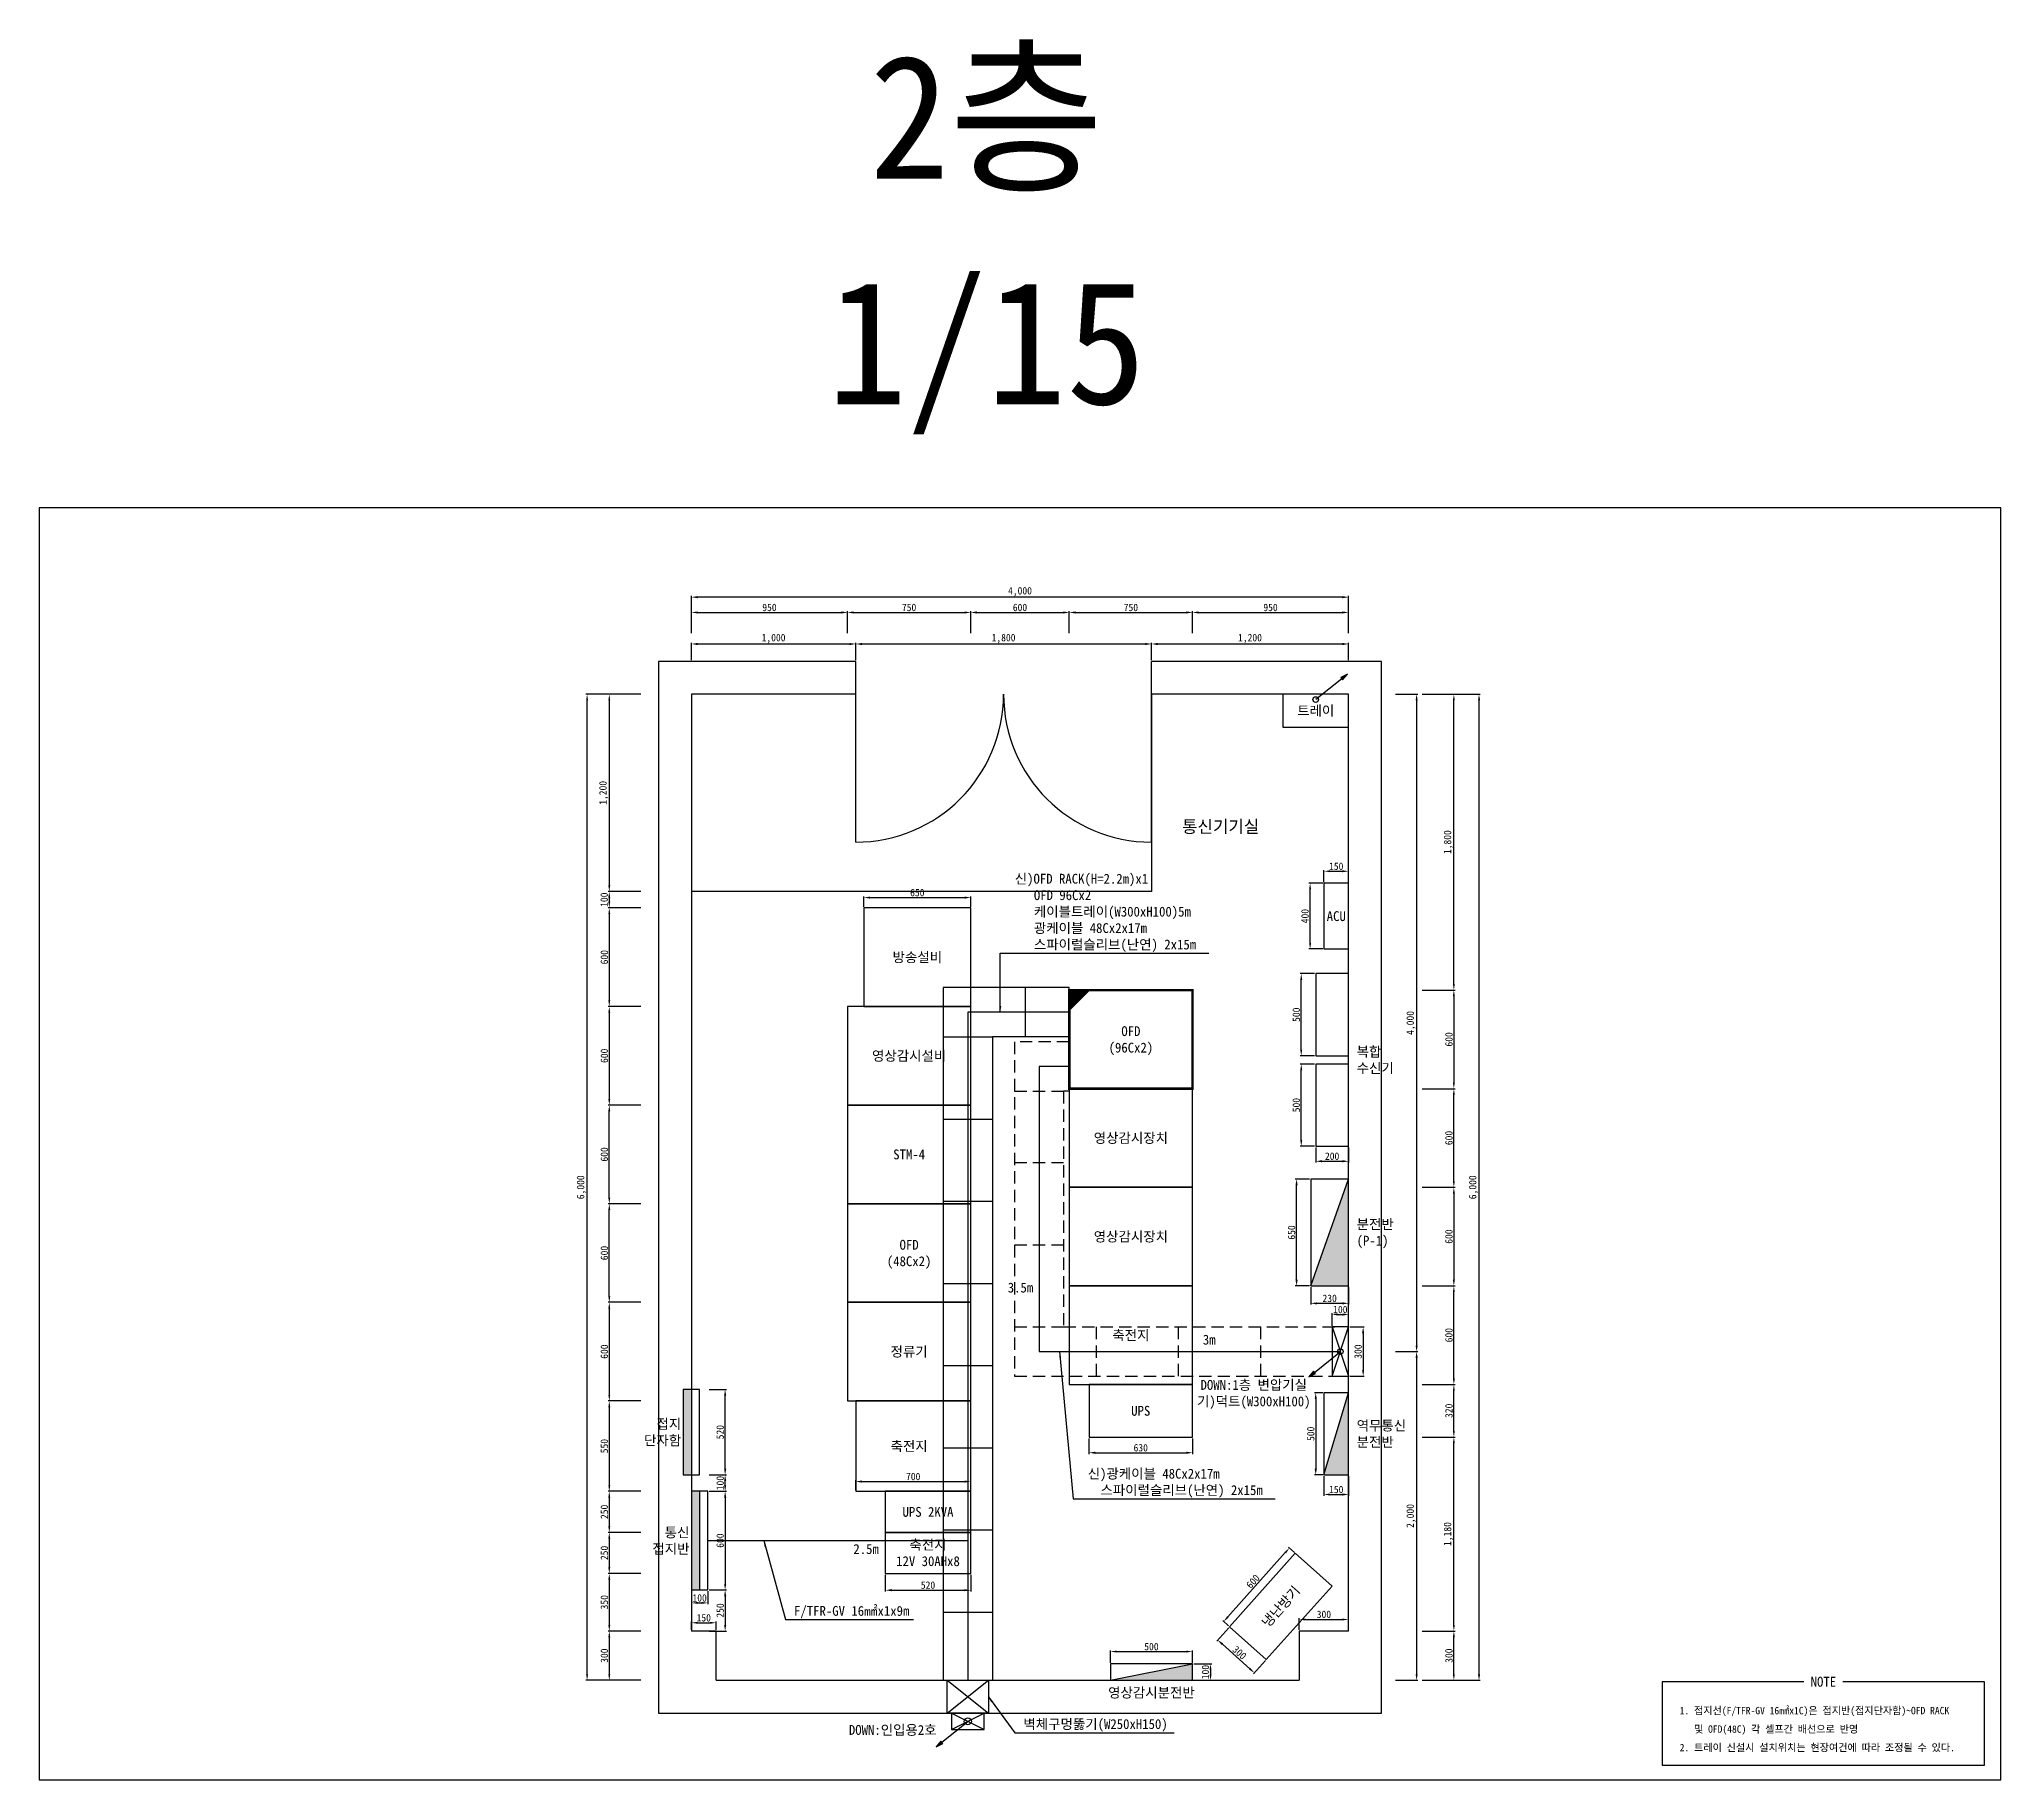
# Model space of a CAD drawing. Header units: millimetres. Extents: x 340165 to 352105, y -160601 to -150010.
import ezdxf
from ezdxf.enums import TextEntityAlignment as Align

# ---------------------------------------------------------------- set-up
doc = ezdxf.new("R2010")
doc.units = ezdxf.units.MM
doc.linetypes.add('HIDDEN2', pattern=[0.1875, 0.125, -0.0625])
for name, color, linetype in [('TT-BASE', 253, 'Continuous'), ('TT-CABL', 4, 'Continuous'), ('TT-CTRL-JUNT', 4, 'Continuous'), ('TT-TRAY', 4, 'Continuous'), ('TZ-BASE', 253, 'Continuous'), ('TZ-DIMS', 1, 'Continuous'), ('TZ-LEAL', 1, 'Continuous'), ('TZ-LEAT', 3, 'Continuous'), ('TZ-LINE', 4, 'Continuous'), ('TZ-SYMB', 2, 'Continuous'), ('TZ-TEX2', 3, 'Continuous'), ('TZ-TEXT', 3, 'Continuous')]:
    doc.layers.add(name, color=color, linetype=linetype)
doc.layers.add('TX-PAPR', color=2, linetype='Continuous', plot=False)
doc.styles.get("Standard").update_dxf_attribs({"font": 'GulimChe.ttf'})
doc.dimstyles.new('D15', dxfattribs={"dimscale": 15, "dimtxt": 3, "dimasz": 2.5, "dimexe": 0.5, "dimexo": 0.5, "dimgap": 0.5, "dimtad": 1, "dimdec": 0, "dimzin": 1, "dimdsep": 46, "dimlunit": 6, "dimtxsty": 'Standard', "dimcen": 1, "dimclrd": 1, "dimclre": 1, "dimclrt": 3, "dimadec": 0, "dimazin": 0, "dimtfac": 1, "dimtdec": 0, "dimtix": 1, "dimtmove": 2, "dimatfit": 3, "dimfxl": 0, "dimtvp": 2, "dimlwd": -1, "dimlwe": -1, "dimarcsym": 0})

msp = doc.modelspace()

# ---------------------------------------------------------------- texts
at = {"layer": 'TZ-BASE'}
msp.add_text('통신기기실', height=75, dxfattribs=at).set_placement((347356.6, -154800.3), align=Align.MIDDLE)
at = {"layer": 'TZ-LEAT', "char_height": 60, "attachment_point": 7}
for s, insert in [('{\\C6;신)OFD RACK(H=2.2m)x1\\P\\pt120;   OFD 96Cx2\\P   케이블트레이(W300xH100)5m\\P   광케이블 48Cx2x17m\\P   스파이럴슬리브(난연) 2x15m}', (346103.1, -155564.7)), ('{\\C6;신)광케이블 48Cx2x17m\\P\\pt120;  스파이럴슬리브(난연) 2x15m}', (346547.3, -158884.7)), ('F/TFR-GV 16㎟x1x9m', (344759.5, -159618.1)), ('벽체구멍뚫기(W250xH150)', (346155.9, -160308.2))]:
    msp.add_mtext(s, dxfattribs=dict(at, insert=insert))
at = {"layer": 'TZ-TEX2'}
for s, p in [('3.5m', (346137.9, -157606.2)), ('3m', (347286.8, -157923)), ('DOWN:1층 변압기실', (347558, -158198.6)), ('기)덕트(W300xH100)', (347558, -158298.6)), ('2.5m', (345198.2, -159197.1))]:
    msp.add_text(s, height=60, dxfattribs=at).set_placement(p, align=Align.MIDDLE_CENTER)
msp.add_text('NOTE', height=60, dxfattribs=at).set_placement((351025.4, -160004.7, 23.2), align=Align.MIDDLE)
for s, height, p in [('1. 접지선(F/TFR-GV 16㎟x1C)은 접지반(접지단자함)~OFD RACK', 45, (350150.7, -160180.2, 23.2)), ('DOWN:인입용2호', 60, (345093.5, -160297.9)), ('   및 OFD(48C) 각 셀프간 배선으로 반영', 45, (350150.7, -160292.7, 23.2)), ('2. 트레이 신설시 설치위치는 현장여건에 따라 조정될 수 있다.', 45, (350150.7, -160405.2, 23.2))]:
    msp.add_text(s, height=height, dxfattribs=at).set_placement(p, align=Align.MIDDLE_LEFT)
at = {"layer": 'TZ-TEXT'}
for s, height, p in [('2층', 750, (345932.1, -150483.5)), ('1/15', 750, (345932.1, -151856.1)), ('트레이', 60, (347935.1, -154096)), ('ACU', 60, (348060.1, -155346)), ('방송설비', 60, (345510.1, -155596)), ('OFD', 60, (346810.1, -156046)), ('영상감시설비', 60, (345460.1, -156196)), ('(96Cx2)', 60, (346810.1, -156146)), ('STM-4', 60, (345460.1, -156796)), ('영상감시장치', 60, (346810.1, -156696)), ('OFD', 60, (345460.1, -157346)), ('영상감시장치', 60, (346810.1, -157296)), ('(48Cx2)', 60, (345460.1, -157446)), ('정류기', 60, (345460.1, -157996)), ('축전지', 60, (346810.1, -157896)), ('UPS', 60, (346870.1, -158356)), ('축전지', 60, (345460.1, -158571)), ('UPS 2KVA', 60, (345575.1, -158971)), ('축전지', 60, (345575.1, -159171)), ('12V 30AHx8', 60, (345575.1, -159271)), ('영상감시분전반', 60, (346935.1, -160071))]:
    msp.add_text(s, height=height, dxfattribs=at).set_placement(p, align=Align.MIDDLE_CENTER)
for s, p in [('복합', (348184.2, -156171)), ('수신기', (348184.2, -156271)), ('분전반', (348184.2, -157221)), ('(P-1)', (348184.2, -157321)), ('역무통신', (348184.2, -158446)), ('분전반', (348184.2, -158546))]:
    msp.add_text(s, height=60, dxfattribs=at).set_placement(p, align=Align.MIDDLE_LEFT)
for s, p in [('접지', (344072.9, -158436)), ('단자함', (344072.9, -158536)), ('접지반', (344122.9, -159196)), ('통신', (344122.9, -159096))]:
    msp.add_text(s, height=60, dxfattribs=at).set_placement(p, align=Align.MIDDLE_RIGHT)
msp.add_text('냉난방기', height=60, rotation=48.18969, dxfattribs=at).set_placement((347722.7, -159546.6), align=Align.MIDDLE_CENTER)

# ---------------------------------------------------------------- blocks, each defined once
blk = doc.blocks.new('*D3')
at = {"layer": 'DEFPOINTS', "color": 0}
for p in [(345085, -153498), (344135, -153631), (345085, -153631)]:
    blk.add_point(p, dxfattribs=at)
at = {"layer": 'TZ-DIMS', "color": 1}
for p, q in [((344135, -153624), (344135, -153491)), ((344173, -153498), (345048, -153498)), ((345085, -153624), (345085, -153491))]:
    blk.add_line(p, q, dxfattribs=at)
for points in [[(344173, -153492), (344173, -153505), (344135, -153498)], [(345048, -153492), (345048, -153505), (345085, -153498)]]:
    blk.add_solid(points, dxfattribs=at)
at = {"layer": 'TZ-DIMS', "color": 3, "insert": (344610, -153468), "char_height": 45, "attachment_point": 5}
blk.add_mtext('950', dxfattribs=at)
blk = doc.blocks.new('*D4')
at = {"layer": 'DEFPOINTS', "color": 0}
for p in [(345835, -153498), (345085, -153631), (345835, -153631)]:
    blk.add_point(p, dxfattribs=at)
at = {"layer": 'TZ-DIMS', "color": 1}
for p, q in [((345085, -153624), (345085, -153491)), ((345123, -153498), (345798, -153498)), ((345835, -153624), (345835, -153491))]:
    blk.add_line(p, q, dxfattribs=at)
for points in [[(345123, -153492), (345123, -153505), (345085, -153498)], [(345798, -153492), (345798, -153505), (345835, -153498)]]:
    blk.add_solid(points, dxfattribs=at)
at = {"layer": 'TZ-DIMS', "color": 3, "insert": (345460, -153468), "char_height": 45, "attachment_point": 5}
blk.add_mtext('750', dxfattribs=at)
blk = doc.blocks.new('*D5')
at = {"layer": 'DEFPOINTS', "color": 0}
for p in [(346435, -153498), (345835, -153631), (346435, -153631)]:
    blk.add_point(p, dxfattribs=at)
at = {"layer": 'TZ-DIMS', "color": 1}
for p, q in [((345835, -153624), (345835, -153491)), ((345873, -153498), (346398, -153498)), ((346435, -153624), (346435, -153491))]:
    blk.add_line(p, q, dxfattribs=at)
for points in [[(345873, -153492), (345873, -153505), (345835, -153498)], [(346398, -153492), (346398, -153505), (346435, -153498)]]:
    blk.add_solid(points, dxfattribs=at)
at = {"layer": 'TZ-DIMS', "color": 3, "insert": (346135, -153468), "char_height": 45, "attachment_point": 5}
blk.add_mtext('600', dxfattribs=at)
blk = doc.blocks.new('*D6')
at = {"layer": 'DEFPOINTS', "color": 0}
for p in [(347185, -153498), (346435, -153631), (347185, -153631)]:
    blk.add_point(p, dxfattribs=at)
at = {"layer": 'TZ-DIMS', "color": 1}
for p, q in [((346435, -153624), (346435, -153491)), ((346473, -153498), (347148, -153498)), ((347185, -153624), (347185, -153491))]:
    blk.add_line(p, q, dxfattribs=at)
for points in [[(346473, -153492), (346473, -153505), (346435, -153498)], [(347148, -153492), (347148, -153505), (347185, -153498)]]:
    blk.add_solid(points, dxfattribs=at)
at = {"layer": 'TZ-DIMS', "color": 3, "insert": (346810, -153468), "char_height": 45, "attachment_point": 5}
blk.add_mtext('750', dxfattribs=at)
blk = doc.blocks.new('*D7')
at = {"layer": 'DEFPOINTS', "color": 0}
for p in [(348135, -153498), (347185, -153631), (348135, -153631)]:
    blk.add_point(p, dxfattribs=at)
at = {"layer": 'TZ-DIMS', "color": 1}
for p, q in [((347185, -153624), (347185, -153491)), ((347223, -153498), (348098, -153498)), ((348135, -153624), (348135, -153491))]:
    blk.add_line(p, q, dxfattribs=at)
for points in [[(347223, -153492), (347223, -153505), (347185, -153498)], [(348098, -153492), (348098, -153505), (348135, -153498)]]:
    blk.add_solid(points, dxfattribs=at)
at = {"layer": 'TZ-DIMS', "color": 3, "insert": (347660, -153468), "char_height": 45, "attachment_point": 5}
blk.add_mtext('950', dxfattribs=at)
blk = doc.blocks.new('*D8')
at = {"layer": 'DEFPOINTS', "color": 0}
for p in [(344135, -153405), (344135, -153631), (348135, -153631)]:
    blk.add_point(p, dxfattribs=at)
at = {"layer": 'TZ-DIMS', "color": 1}
for p, q in [((344135, -153624), (344135, -153398)), ((348098, -153405), (344173, -153405)), ((348135, -153624), (348135, -153398))]:
    blk.add_line(p, q, dxfattribs=at)
for points in [[(344173, -153399), (344173, -153412), (344135, -153405)], [(348098, -153399), (348098, -153412), (348135, -153405)]]:
    blk.add_solid(points, dxfattribs=at)
at = {"layer": 'TZ-DIMS', "color": 3, "insert": (346135, -153372), "char_height": 45, "attachment_point": 5}
blk.add_mtext('4,000', dxfattribs=at)
blk = doc.blocks.new('*D9')
at = {"layer": 'DEFPOINTS', "color": 0}
for p in [(345135, -153690), (344135, -153796), (345135, -153796)]:
    blk.add_point(p, dxfattribs=at)
at = {"layer": 'TZ-DIMS', "color": 1}
for p, q in [((344135, -153789), (344135, -153683)), ((344173, -153690), (345098, -153690)), ((345135, -153789), (345135, -153683))]:
    blk.add_line(p, q, dxfattribs=at)
for points in [[(344173, -153684), (344173, -153697), (344135, -153690)], [(345098, -153684), (345098, -153697), (345135, -153690)]]:
    blk.add_solid(points, dxfattribs=at)
at = {"layer": 'TZ-DIMS', "color": 3, "insert": (344635, -153657), "char_height": 45, "attachment_point": 5}
blk.add_mtext('1,000', dxfattribs=at)
blk = doc.blocks.new('*D10')
at = {"layer": 'DEFPOINTS', "color": 0}
for p in [(346935, -153690), (345135, -153796), (346935, -153796)]:
    blk.add_point(p, dxfattribs=at)
at = {"layer": 'TZ-DIMS', "color": 1}
for p, q in [((345135, -153789), (345135, -153683)), ((345173, -153690), (346898, -153690)), ((346935, -153789), (346935, -153683))]:
    blk.add_line(p, q, dxfattribs=at)
for points in [[(345173, -153684), (345173, -153697), (345135, -153690)], [(346898, -153684), (346898, -153697), (346935, -153690)]]:
    blk.add_solid(points, dxfattribs=at)
at = {"layer": 'TZ-DIMS', "color": 3, "insert": (346035, -153657), "char_height": 45, "attachment_point": 5}
blk.add_mtext('1,800', dxfattribs=at)
blk = doc.blocks.new('*D11')
at = {"layer": 'DEFPOINTS', "color": 0}
for p in [(348135, -153690), (346935, -153796), (348135, -153796)]:
    blk.add_point(p, dxfattribs=at)
at = {"layer": 'TZ-DIMS', "color": 1}
for p, q in [((346935, -153789), (346935, -153683)), ((346973, -153690), (348098, -153690)), ((348135, -153789), (348135, -153683))]:
    blk.add_line(p, q, dxfattribs=at)
for points in [[(346973, -153684), (346973, -153697), (346935, -153690)], [(348098, -153684), (348098, -153697), (348135, -153690)]]:
    blk.add_solid(points, dxfattribs=at)
at = {"layer": 'TZ-DIMS', "color": 3, "insert": (347535, -153657), "char_height": 45, "attachment_point": 5}
blk.add_mtext('1,200', dxfattribs=at)
blk = doc.blocks.new('*D12')
at = {"layer": 'DEFPOINTS', "color": 0}
for p in [(343835, -153996), (343635, -155196), (343835, -155196)]:
    blk.add_point(p, dxfattribs=at)
at = {"layer": 'TZ-DIMS', "color": 1}
for p, q in [((343828, -153996), (343628, -153996)), ((343635, -154034), (343635, -155159)), ((343828, -155196), (343628, -155196))]:
    blk.add_line(p, q, dxfattribs=at)
for points in [[(343629, -154034), (343641, -154034), (343635, -153996)], [(343629, -155159), (343641, -155159), (343635, -155196)]]:
    blk.add_solid(points, dxfattribs=at)
at = {"layer": 'TZ-DIMS', "color": 3, "insert": (343602, -154596), "char_height": 45, "attachment_point": 5, "rotation": 90}
blk.add_mtext('1,200', dxfattribs=at)
blk = doc.blocks.new('*D13')
at = {"layer": 'DEFPOINTS', "color": 0}
for p in [(343835, -155196), (343635, -155296), (343835, -155296)]:
    blk.add_point(p, dxfattribs=at)
at = {"layer": 'TZ-DIMS', "color": 1}
for p, q in [((343828, -155196), (343628, -155196)), ((343828, -155296), (343628, -155296)), ((343635, -155234), (343635, -155259))]:
    blk.add_line(p, q, dxfattribs=at)
for points in [[(343629, -155234), (343641, -155234), (343635, -155196)], [(343629, -155259), (343641, -155259), (343635, -155296)]]:
    blk.add_solid(points, dxfattribs=at)
at = {"layer": 'TZ-DIMS', "color": 3, "insert": (343604, -155246), "char_height": 45, "attachment_point": 5, "rotation": 90}
blk.add_mtext('100', dxfattribs=at)
blk = doc.blocks.new('*D14')
at = {"layer": 'DEFPOINTS', "color": 0}
for p in [(343835, -155296), (343635, -155896), (343835, -155896)]:
    blk.add_point(p, dxfattribs=at)
at = {"layer": 'TZ-DIMS', "color": 1}
for p, q in [((343828, -155296), (343628, -155296)), ((343635, -155334), (343635, -155859)), ((343828, -155896), (343628, -155896))]:
    blk.add_line(p, q, dxfattribs=at)
for points in [[(343629, -155334), (343641, -155334), (343635, -155296)], [(343629, -155859), (343641, -155859), (343635, -155896)]]:
    blk.add_solid(points, dxfattribs=at)
at = {"layer": 'TZ-DIMS', "color": 3, "insert": (343605, -155596), "char_height": 45, "attachment_point": 5, "rotation": 90}
blk.add_mtext('600', dxfattribs=at)
blk = doc.blocks.new('*D15')
at = {"layer": 'DEFPOINTS', "color": 0}
for p in [(343835, -155896), (343635, -156496), (343835, -156496)]:
    blk.add_point(p, dxfattribs=at)
at = {"layer": 'TZ-DIMS', "color": 1}
for p, q in [((343828, -155896), (343628, -155896)), ((343635, -155934), (343635, -156459)), ((343828, -156496), (343628, -156496))]:
    blk.add_line(p, q, dxfattribs=at)
for points in [[(343629, -155934), (343641, -155934), (343635, -155896)], [(343629, -156459), (343641, -156459), (343635, -156496)]]:
    blk.add_solid(points, dxfattribs=at)
at = {"layer": 'TZ-DIMS', "color": 3, "insert": (343605, -156196), "char_height": 45, "attachment_point": 5, "rotation": 90}
blk.add_mtext('600', dxfattribs=at)
blk = doc.blocks.new('*D16')
at = {"layer": 'DEFPOINTS', "color": 0}
for p in [(343635, -157096), (343835, -157096), (343835, -157696)]:
    blk.add_point(p, dxfattribs=at)
at = {"layer": 'TZ-DIMS', "color": 1}
for p, q in [((343828, -157096), (343628, -157096)), ((343635, -157659), (343635, -157134)), ((343828, -157696), (343628, -157696))]:
    blk.add_line(p, q, dxfattribs=at)
for points in [[(343629, -157134), (343641, -157134), (343635, -157096)], [(343629, -157659), (343641, -157659), (343635, -157696)]]:
    blk.add_solid(points, dxfattribs=at)
at = {"layer": 'TZ-DIMS', "color": 3, "insert": (343605, -157396), "char_height": 45, "attachment_point": 5, "rotation": 90}
blk.add_mtext('600', dxfattribs=at)
blk = doc.blocks.new('*D17')
at = {"layer": 'DEFPOINTS', "color": 0}
for p in [(343635, -156496), (343835, -156496), (343835, -157096)]:
    blk.add_point(p, dxfattribs=at)
at = {"layer": 'TZ-DIMS', "color": 1}
for p, q in [((343828, -156496), (343628, -156496)), ((343635, -157059), (343635, -156534)), ((343828, -157096), (343628, -157096))]:
    blk.add_line(p, q, dxfattribs=at)
for points in [[(343629, -156534), (343641, -156534), (343635, -156496)], [(343629, -157059), (343641, -157059), (343635, -157096)]]:
    blk.add_solid(points, dxfattribs=at)
at = {"layer": 'TZ-DIMS', "color": 3, "insert": (343605, -156796), "char_height": 45, "attachment_point": 5, "rotation": 90}
blk.add_mtext('600', dxfattribs=at)
blk = doc.blocks.new('*D18')
at = {"layer": 'DEFPOINTS', "color": 0}
for p in [(343835, -157696), (343635, -158296), (343835, -158296)]:
    blk.add_point(p, dxfattribs=at)
at = {"layer": 'TZ-DIMS', "color": 1}
for p, q in [((343828, -157696), (343628, -157696)), ((343635, -157734), (343635, -158259)), ((343828, -158296), (343628, -158296))]:
    blk.add_line(p, q, dxfattribs=at)
for points in [[(343629, -157734), (343641, -157734), (343635, -157696)], [(343629, -158259), (343641, -158259), (343635, -158296)]]:
    blk.add_solid(points, dxfattribs=at)
at = {"layer": 'TZ-DIMS', "color": 3, "insert": (343605, -157996), "char_height": 45, "attachment_point": 5, "rotation": 90}
blk.add_mtext('600', dxfattribs=at)
blk = doc.blocks.new('*D19')
at = {"layer": 'DEFPOINTS', "color": 0}
for p in [(343835, -158296), (343635, -158846), (343835, -158846)]:
    blk.add_point(p, dxfattribs=at)
at = {"layer": 'TZ-DIMS', "color": 1}
for p, q in [((343828, -158296), (343628, -158296)), ((343635, -158334), (343635, -158809)), ((343828, -158846), (343628, -158846))]:
    blk.add_line(p, q, dxfattribs=at)
for points in [[(343629, -158334), (343641, -158334), (343635, -158296)], [(343629, -158809), (343641, -158809), (343635, -158846)]]:
    blk.add_solid(points, dxfattribs=at)
at = {"layer": 'TZ-DIMS', "color": 3, "insert": (343605, -158571), "char_height": 45, "attachment_point": 5, "rotation": 90}
blk.add_mtext('550', dxfattribs=at)
blk = doc.blocks.new('*D20')
at = {"layer": 'DEFPOINTS', "color": 0}
for p in [(343835, -158846), (343635, -159096), (343835, -159096)]:
    blk.add_point(p, dxfattribs=at)
at = {"layer": 'TZ-DIMS', "color": 1}
for p, q in [((343828, -158846), (343628, -158846)), ((343635, -158884), (343635, -159059)), ((343828, -159096), (343628, -159096))]:
    blk.add_line(p, q, dxfattribs=at)
for points in [[(343629, -158884), (343641, -158884), (343635, -158846)], [(343629, -159059), (343641, -159059), (343635, -159096)]]:
    blk.add_solid(points, dxfattribs=at)
at = {"layer": 'TZ-DIMS', "color": 3, "insert": (343605, -158971), "char_height": 45, "attachment_point": 5, "rotation": 90}
blk.add_mtext('250', dxfattribs=at)
blk = doc.blocks.new('*D21')
at = {"layer": 'DEFPOINTS', "color": 0}
for p in [(343835, -159096), (343635, -159346), (343835, -159346)]:
    blk.add_point(p, dxfattribs=at)
at = {"layer": 'TZ-DIMS', "color": 1}
for p, q in [((343828, -159096), (343628, -159096)), ((343635, -159134), (343635, -159309)), ((343828, -159346), (343628, -159346))]:
    blk.add_line(p, q, dxfattribs=at)
for points in [[(343629, -159134), (343641, -159134), (343635, -159096)], [(343629, -159309), (343641, -159309), (343635, -159346)]]:
    blk.add_solid(points, dxfattribs=at)
at = {"layer": 'TZ-DIMS', "color": 3, "insert": (343605, -159221), "char_height": 45, "attachment_point": 5, "rotation": 90}
blk.add_mtext('250', dxfattribs=at)
blk = doc.blocks.new('*D22')
at = {"layer": 'DEFPOINTS', "color": 0}
for p in [(343835, -159346), (343635, -159696), (343835, -159696)]:
    blk.add_point(p, dxfattribs=at)
at = {"layer": 'TZ-DIMS', "color": 1}
for p, q in [((343828, -159346), (343628, -159346)), ((343635, -159384), (343635, -159659)), ((343828, -159696), (343628, -159696))]:
    blk.add_line(p, q, dxfattribs=at)
for points in [[(343629, -159384), (343641, -159384), (343635, -159346)], [(343629, -159659), (343641, -159659), (343635, -159696)]]:
    blk.add_solid(points, dxfattribs=at)
at = {"layer": 'TZ-DIMS', "color": 3, "insert": (343605, -159521), "char_height": 45, "attachment_point": 5, "rotation": 90}
blk.add_mtext('350', dxfattribs=at)
blk = doc.blocks.new('*D23')
at = {"layer": 'DEFPOINTS', "color": 0}
for p in [(343835, -159696), (343635, -159996), (343835, -159996)]:
    blk.add_point(p, dxfattribs=at)
at = {"layer": 'TZ-DIMS', "color": 1}
for p, q in [((343828, -159696), (343628, -159696)), ((343635, -159734), (343635, -159959)), ((343828, -159996), (343628, -159996))]:
    blk.add_line(p, q, dxfattribs=at)
for points in [[(343629, -159734), (343641, -159734), (343635, -159696)], [(343629, -159959), (343641, -159959), (343635, -159996)]]:
    blk.add_solid(points, dxfattribs=at)
at = {"layer": 'TZ-DIMS', "color": 3, "insert": (343605, -159846), "char_height": 45, "attachment_point": 5, "rotation": 90}
blk.add_mtext('300', dxfattribs=at)
blk = doc.blocks.new('*D24')
at = {"layer": 'DEFPOINTS', "color": 0}
for p in [(343500, -153996), (343835, -153996), (343835, -159996)]:
    blk.add_point(p, dxfattribs=at)
at = {"layer": 'TZ-DIMS', "color": 1}
for p, q in [((343828, -153996), (343492, -153996)), ((343500, -159959), (343500, -154034)), ((343828, -159996), (343492, -159996))]:
    blk.add_line(p, q, dxfattribs=at)
for points in [[(343494, -154034), (343506, -154034), (343500, -153996)], [(343494, -159959), (343506, -159959), (343500, -159996)]]:
    blk.add_solid(points, dxfattribs=at)
at = {"layer": 'TZ-DIMS', "color": 3, "insert": (343466, -156996), "char_height": 45, "attachment_point": 5, "rotation": 90}
blk.add_mtext('6,000', dxfattribs=at)
blk = doc.blocks.new('*D25')
at = {"layer": 'DEFPOINTS', "color": 0}
for p in [(348576, -159696), (348776, -159696), (348576, -159996)]:
    blk.add_point(p, dxfattribs=at)
at = {"layer": 'TZ-DIMS', "color": 1}
for p, q in [((348584, -159696), (348784, -159696)), ((348776, -159959), (348776, -159734)), ((348584, -159996), (348784, -159996))]:
    blk.add_line(p, q, dxfattribs=at)
for points in [[(348770, -159734), (348782, -159734), (348776, -159696)], [(348770, -159959), (348782, -159959), (348776, -159996)]]:
    blk.add_solid(points, dxfattribs=at)
at = {"layer": 'TZ-DIMS', "color": 3, "insert": (348746, -159846), "char_height": 45, "attachment_point": 5, "rotation": 90}
blk.add_mtext('300', dxfattribs=at)
blk = doc.blocks.new('*D26')
at = {"layer": 'DEFPOINTS', "color": 0}
for p in [(348576, -158516), (348776, -158516), (348576, -159696)]:
    blk.add_point(p, dxfattribs=at)
at = {"layer": 'TZ-DIMS', "color": 1}
for p, q in [((348584, -158516), (348784, -158516)), ((348776, -159659), (348776, -158554)), ((348584, -159696), (348784, -159696))]:
    blk.add_line(p, q, dxfattribs=at)
for points in [[(348770, -158554), (348782, -158554), (348776, -158516)], [(348770, -159659), (348782, -159659), (348776, -159696)]]:
    blk.add_solid(points, dxfattribs=at)
at = {"layer": 'TZ-DIMS', "color": 3, "insert": (348743, -159106), "char_height": 45, "attachment_point": 5, "rotation": 90}
blk.add_mtext('1,180', dxfattribs=at)
blk = doc.blocks.new('*D27')
at = {"layer": 'DEFPOINTS', "color": 0}
for p in [(348576, -158196), (348776, -158196), (348576, -158516)]:
    blk.add_point(p, dxfattribs=at)
at = {"layer": 'TZ-DIMS', "color": 1}
for p, q in [((348584, -158196), (348784, -158196)), ((348776, -158479), (348776, -158234)), ((348584, -158516), (348784, -158516))]:
    blk.add_line(p, q, dxfattribs=at)
for points in [[(348770, -158234), (348782, -158234), (348776, -158196)], [(348770, -158479), (348782, -158479), (348776, -158516)]]:
    blk.add_solid(points, dxfattribs=at)
at = {"layer": 'TZ-DIMS', "color": 3, "insert": (348746, -158356), "char_height": 45, "attachment_point": 5, "rotation": 90}
blk.add_mtext('320', dxfattribs=at)
blk = doc.blocks.new('*D28')
at = {"layer": 'DEFPOINTS', "color": 0}
for p in [(348576, -157596), (348776, -157596), (348576, -158196)]:
    blk.add_point(p, dxfattribs=at)
at = {"layer": 'TZ-DIMS', "color": 1}
for p, q in [((348584, -157596), (348784, -157596)), ((348776, -158159), (348776, -157634)), ((348584, -158196), (348784, -158196))]:
    blk.add_line(p, q, dxfattribs=at)
for points in [[(348770, -157634), (348782, -157634), (348776, -157596)], [(348770, -158159), (348782, -158159), (348776, -158196)]]:
    blk.add_solid(points, dxfattribs=at)
at = {"layer": 'TZ-DIMS', "color": 3, "insert": (348746, -157896), "char_height": 45, "attachment_point": 5, "rotation": 90}
blk.add_mtext('600', dxfattribs=at)
blk = doc.blocks.new('*D29')
at = {"layer": 'DEFPOINTS', "color": 0}
for p in [(348576, -156996), (348576, -157596), (348776, -157596)]:
    blk.add_point(p, dxfattribs=at)
at = {"layer": 'TZ-DIMS', "color": 1}
for p, q in [((348584, -156996), (348784, -156996)), ((348776, -157034), (348776, -157559)), ((348584, -157596), (348784, -157596))]:
    blk.add_line(p, q, dxfattribs=at)
for points in [[(348770, -157034), (348782, -157034), (348776, -156996)], [(348770, -157559), (348782, -157559), (348776, -157596)]]:
    blk.add_solid(points, dxfattribs=at)
at = {"layer": 'TZ-DIMS', "color": 3, "insert": (348746, -157296), "char_height": 45, "attachment_point": 5, "rotation": 90}
blk.add_mtext('600', dxfattribs=at)
blk = doc.blocks.new('*D30')
at = {"layer": 'DEFPOINTS', "color": 0}
for p in [(348576, -155796), (348576, -156396), (348776, -156396)]:
    blk.add_point(p, dxfattribs=at)
at = {"layer": 'TZ-DIMS', "color": 1}
for p, q in [((348584, -155796), (348784, -155796)), ((348776, -155834), (348776, -156359)), ((348584, -156396), (348784, -156396))]:
    blk.add_line(p, q, dxfattribs=at)
for points in [[(348770, -155834), (348782, -155834), (348776, -155796)], [(348770, -156359), (348782, -156359), (348776, -156396)]]:
    blk.add_solid(points, dxfattribs=at)
at = {"layer": 'TZ-DIMS', "color": 3, "insert": (348746, -156096), "char_height": 45, "attachment_point": 5, "rotation": 90}
blk.add_mtext('600', dxfattribs=at)
blk = doc.blocks.new('*D31')
at = {"layer": 'DEFPOINTS', "color": 0}
for p in [(348576, -156396), (348776, -156396), (348576, -156996)]:
    blk.add_point(p, dxfattribs=at)
at = {"layer": 'TZ-DIMS', "color": 1}
for p, q in [((348584, -156396), (348784, -156396)), ((348776, -156959), (348776, -156434)), ((348584, -156996), (348784, -156996))]:
    blk.add_line(p, q, dxfattribs=at)
for points in [[(348770, -156434), (348782, -156434), (348776, -156396)], [(348770, -156959), (348782, -156959), (348776, -156996)]]:
    blk.add_solid(points, dxfattribs=at)
at = {"layer": 'TZ-DIMS', "color": 3, "insert": (348746, -156696), "char_height": 45, "attachment_point": 5, "rotation": 90}
blk.add_mtext('600', dxfattribs=at)
blk = doc.blocks.new('*D32')
at = {"layer": 'DEFPOINTS', "color": 0}
for p in [(348576, -153996), (348776, -153996), (348576, -155796)]:
    blk.add_point(p, dxfattribs=at)
at = {"layer": 'TZ-DIMS', "color": 1}
for p, q in [((348584, -153996), (348784, -153996)), ((348776, -155759), (348776, -154034)), ((348584, -155796), (348784, -155796))]:
    blk.add_line(p, q, dxfattribs=at)
for points in [[(348770, -154034), (348782, -154034), (348776, -153996)], [(348770, -155759), (348782, -155759), (348776, -155796)]]:
    blk.add_solid(points, dxfattribs=at)
at = {"layer": 'TZ-DIMS', "color": 3, "insert": (348743, -154896), "char_height": 45, "attachment_point": 5, "rotation": 90}
blk.add_mtext('1,800', dxfattribs=at)
blk = doc.blocks.new('*D33')
at = {"layer": 'DEFPOINTS', "color": 0}
for p in [(348576, -153996), (348576, -159996), (348929, -159996)]:
    blk.add_point(p, dxfattribs=at)
at = {"layer": 'TZ-DIMS', "color": 1}
for p, q in [((348584, -153996), (348937, -153996)), ((348929, -154034), (348929, -159959)), ((348584, -159996), (348937, -159996))]:
    blk.add_line(p, q, dxfattribs=at)
for points in [[(348923, -154034), (348936, -154034), (348929, -153996)], [(348923, -159959), (348936, -159959), (348929, -159996)]]:
    blk.add_solid(points, dxfattribs=at)
at = {"layer": 'TZ-DIMS', "color": 3, "insert": (348896, -156996), "char_height": 45, "attachment_point": 5, "rotation": 90}
blk.add_mtext('6,000', dxfattribs=at)
blk = doc.blocks.new('*D34')
at = {"layer": 'DEFPOINTS', "color": 0}
for p in [(344135, -159696), (344285, -159646), (344285, -159696)]:
    blk.add_point(p, dxfattribs=at)
at = {"layer": 'TZ-DIMS', "color": 1}
for p, q in [((344135, -159689), (344135, -159639)), ((344173, -159646), (344248, -159646)), ((344285, -159689), (344285, -159639))]:
    blk.add_line(p, q, dxfattribs=at)
for points in [[(344173, -159640), (344173, -159652), (344135, -159646)], [(344248, -159640), (344248, -159652), (344285, -159646)]]:
    blk.add_solid(points, dxfattribs=at)
at = {"layer": 'TZ-DIMS', "color": 3, "insert": (344210, -159616), "char_height": 45, "attachment_point": 5}
blk.add_mtext('150', dxfattribs=at)
blk = doc.blocks.new('*D35')
at = {"layer": 'DEFPOINTS', "color": 0}
for p in [(348135, -159626), (347835, -159696), (348135, -159696)]:
    blk.add_point(p, dxfattribs=at)
at = {"layer": 'TZ-DIMS', "color": 1}
for p, q in [((347835, -159689), (347835, -159618)), ((347873, -159626), (348098, -159626)), ((348135, -159689), (348135, -159618))]:
    blk.add_line(p, q, dxfattribs=at)
for points in [[(347873, -159620), (347873, -159632), (347835, -159626)], [(348098, -159620), (348098, -159632), (348135, -159626)]]:
    blk.add_solid(points, dxfattribs=at)
at = {"layer": 'TZ-DIMS', "color": 3, "insert": (347985, -159595), "char_height": 45, "attachment_point": 5}
blk.add_mtext('300', dxfattribs=at)
blk = doc.blocks.new('*D36')
at = {"layer": 'DEFPOINTS', "color": 0}
for p in [(344235, -158846), (344235, -159446), (344340, -159446)]:
    blk.add_point(p, dxfattribs=at)
at = {"layer": 'TZ-DIMS', "color": 1}
for p, q in [((344243, -158846), (344348, -158846)), ((344340, -158884), (344340, -159409)), ((344243, -159446), (344348, -159446))]:
    blk.add_line(p, q, dxfattribs=at)
for points in [[(344334, -158884), (344347, -158884), (344340, -158846)], [(344334, -159409), (344347, -159409), (344340, -159446)]]:
    blk.add_solid(points, dxfattribs=at)
at = {"layer": 'TZ-DIMS', "color": 3, "insert": (344310, -159146), "char_height": 45, "attachment_point": 5, "rotation": 90}
blk.add_mtext('600', dxfattribs=at)
blk = doc.blocks.new('*D37')
at = {"layer": 'DEFPOINTS', "color": 0}
for p in [(344235, -159446), (344235, -159696), (344340, -159696)]:
    blk.add_point(p, dxfattribs=at)
at = {"layer": 'TZ-DIMS', "color": 1}
for p, q in [((344243, -159446), (344348, -159446)), ((344340, -159484), (344340, -159659)), ((344243, -159696), (344348, -159696))]:
    blk.add_line(p, q, dxfattribs=at)
for points in [[(344334, -159484), (344347, -159484), (344340, -159446)], [(344334, -159659), (344347, -159659), (344340, -159696)]]:
    blk.add_solid(points, dxfattribs=at)
at = {"layer": 'TZ-DIMS', "color": 3, "insert": (344310, -159571), "char_height": 45, "attachment_point": 5, "rotation": 90}
blk.add_mtext('250', dxfattribs=at)
blk = doc.blocks.new('*D38')
at = {"layer": 'DEFPOINTS', "color": 0}
for p in [(344235, -158746), (344340, -158746), (344235, -158846)]:
    blk.add_point(p, dxfattribs=at)
at = {"layer": 'TZ-DIMS', "color": 1}
for p, q in [((344243, -158746), (344348, -158746)), ((344340, -158809), (344340, -158784)), ((344243, -158846), (344348, -158846))]:
    blk.add_line(p, q, dxfattribs=at)
for points in [[(344334, -158784), (344347, -158784), (344340, -158746)], [(344334, -158809), (344347, -158809), (344340, -158846)]]:
    blk.add_solid(points, dxfattribs=at)
at = {"layer": 'TZ-DIMS', "color": 3, "insert": (344310, -158796), "char_height": 45, "attachment_point": 5, "rotation": 90}
blk.add_mtext('100', dxfattribs=at)
blk = doc.blocks.new('*D39')
at = {"layer": 'DEFPOINTS', "color": 0}
for p in [(344235, -158226), (344340, -158226), (344235, -158746)]:
    blk.add_point(p, dxfattribs=at)
at = {"layer": 'TZ-DIMS', "color": 1}
for p, q in [((344243, -158226), (344348, -158226)), ((344340, -158709), (344340, -158264)), ((344243, -158746), (344348, -158746))]:
    blk.add_line(p, q, dxfattribs=at)
for points in [[(344334, -158264), (344347, -158264), (344340, -158226)], [(344334, -158709), (344347, -158709), (344340, -158746)]]:
    blk.add_solid(points, dxfattribs=at)
at = {"layer": 'TZ-DIMS', "color": 3, "insert": (344310, -158486), "char_height": 45, "attachment_point": 5, "rotation": 90}
blk.add_mtext('520', dxfattribs=at)
blk = doc.blocks.new('*D40')
at = {"layer": 'DEFPOINTS', "color": 0}
for p in [(347985, -158246), (347935, -158746), (347985, -158746)]:
    blk.add_point(p, dxfattribs=at)
at = {"layer": 'TZ-DIMS', "color": 1}
for p, q in [((347978, -158246), (347928, -158246)), ((347935, -158284), (347935, -158709)), ((347978, -158746), (347928, -158746))]:
    blk.add_line(p, q, dxfattribs=at)
for points in [[(347929, -158284), (347942, -158284), (347935, -158246)], [(347929, -158709), (347942, -158709), (347935, -158746)]]:
    blk.add_solid(points, dxfattribs=at)
at = {"layer": 'TZ-DIMS', "color": 3, "insert": (347905, -158496), "char_height": 45, "attachment_point": 5, "rotation": 90}
blk.add_mtext('500', dxfattribs=at)
blk = doc.blocks.new('*D41')
at = {"layer": 'DEFPOINTS', "color": 0}
for p in [(347985, -158746), (348135, -158746), (348135, -158865)]:
    blk.add_point(p, dxfattribs=at)
at = {"layer": 'TZ-DIMS', "color": 1}
for p, q in [((347985, -158754), (347985, -158873)), ((348135, -158754), (348135, -158873)), ((348023, -158865), (348098, -158865))]:
    blk.add_line(p, q, dxfattribs=at)
for points in [[(348023, -158859), (348023, -158872), (347985, -158865)], [(348098, -158859), (348098, -158872), (348135, -158865)]]:
    blk.add_solid(points, dxfattribs=at)
at = {"layer": 'TZ-DIMS', "color": 3, "insert": (348060, -158835), "char_height": 45, "attachment_point": 5}
blk.add_mtext('150', dxfattribs=at)
blk = doc.blocks.new('*D42')
at = {"layer": 'DEFPOINTS', "color": 0}
for p in [(348414, -153996), (348414, -157996), (348549, -157996)]:
    blk.add_point(p, dxfattribs=at)
at = {"layer": 'TZ-DIMS', "color": 1}
for p, q in [((348421, -153996), (348557, -153996)), ((348549, -154034), (348549, -157959)), ((348421, -157996), (348557, -157996))]:
    blk.add_line(p, q, dxfattribs=at)
for points in [[(348543, -154034), (348556, -154034), (348549, -153996)], [(348543, -157959), (348556, -157959), (348549, -157996)]]:
    blk.add_solid(points, dxfattribs=at)
at = {"layer": 'TZ-DIMS', "color": 3, "insert": (348516, -155996), "char_height": 45, "attachment_point": 5, "rotation": 90}
blk.add_mtext('4,000', dxfattribs=at)
blk = doc.blocks.new('*D43')
at = {"layer": 'DEFPOINTS', "color": 0}
for p in [(348414, -157996), (348414, -159996), (348549, -159996)]:
    blk.add_point(p, dxfattribs=at)
at = {"layer": 'TZ-DIMS', "color": 1}
for p, q in [((348421, -157996), (348557, -157996)), ((348549, -158034), (348549, -159959)), ((348421, -159996), (348557, -159996))]:
    blk.add_line(p, q, dxfattribs=at)
for points in [[(348543, -158034), (348556, -158034), (348549, -157996)], [(348543, -159959), (348556, -159959), (348549, -159996)]]:
    blk.add_solid(points, dxfattribs=at)
at = {"layer": 'TZ-DIMS', "color": 3, "insert": (348516, -158996), "char_height": 45, "attachment_point": 5, "rotation": 90}
blk.add_mtext('2,000', dxfattribs=at)
blk = doc.blocks.new('*D44')
at = {"layer": 'DEFPOINTS', "color": 0}
for p in [(347905, -157596), (348135, -157596), (348135, -157702)]:
    blk.add_point(p, dxfattribs=at)
at = {"layer": 'TZ-DIMS', "color": 1}
for p, q in [((347905, -157604), (347905, -157710)), ((348135, -157604), (348135, -157710)), ((347943, -157702), (348098, -157702))]:
    blk.add_line(p, q, dxfattribs=at)
for points in [[(347943, -157696), (347943, -157709), (347905, -157702)], [(348098, -157696), (348098, -157709), (348135, -157702)]]:
    blk.add_solid(points, dxfattribs=at)
at = {"layer": 'TZ-DIMS', "color": 3, "insert": (348020, -157672), "char_height": 45, "attachment_point": 5}
blk.add_mtext('230', dxfattribs=at)
blk = doc.blocks.new('*D45')
at = {"layer": 'DEFPOINTS', "color": 0}
for p in [(347819, -156946), (347905, -156946), (347905, -157596)]:
    blk.add_point(p, dxfattribs=at)
at = {"layer": 'TZ-DIMS', "color": 1}
for p, q in [((347898, -156946), (347811, -156946)), ((347819, -157559), (347819, -156984)), ((347898, -157596), (347811, -157596))]:
    blk.add_line(p, q, dxfattribs=at)
for points in [[(347812, -156984), (347825, -156984), (347819, -156946)], [(347812, -157559), (347825, -157559), (347819, -157596)]]:
    blk.add_solid(points, dxfattribs=at)
at = {"layer": 'TZ-DIMS', "color": 3, "insert": (347788, -157271), "char_height": 45, "attachment_point": 5, "rotation": 90}
blk.add_mtext('650', dxfattribs=at)
blk = doc.blocks.new('*D46')
at = {"layer": 'DEFPOINTS', "color": 0}
for p in [(347935, -156746), (348135, -156746), (348135, -156838)]:
    blk.add_point(p, dxfattribs=at)
at = {"layer": 'TZ-DIMS', "color": 1}
for p, q in [((347935, -156754), (347935, -156845)), ((348135, -156754), (348135, -156845)), ((347973, -156838), (348098, -156838))]:
    blk.add_line(p, q, dxfattribs=at)
for points in [[(347973, -156831), (347973, -156844), (347935, -156838)], [(348098, -156831), (348098, -156844), (348135, -156838)]]:
    blk.add_solid(points, dxfattribs=at)
at = {"layer": 'TZ-DIMS', "color": 3, "insert": (348035, -156807), "char_height": 45, "attachment_point": 5}
blk.add_mtext('200', dxfattribs=at)
blk = doc.blocks.new('*D47')
at = {"layer": 'DEFPOINTS', "color": 0}
for p in [(347847, -156246), (347935, -156246), (347935, -156746)]:
    blk.add_point(p, dxfattribs=at)
at = {"layer": 'TZ-DIMS', "color": 1}
for p, q in [((347928, -156246), (347840, -156246)), ((347847, -156709), (347847, -156284)), ((347928, -156746), (347840, -156746))]:
    blk.add_line(p, q, dxfattribs=at)
for points in [[(347841, -156284), (347853, -156284), (347847, -156246)], [(347841, -156709), (347853, -156709), (347847, -156746)]]:
    blk.add_solid(points, dxfattribs=at)
at = {"layer": 'TZ-DIMS', "color": 3, "insert": (347817, -156496), "char_height": 45, "attachment_point": 5, "rotation": 90}
blk.add_mtext('500', dxfattribs=at)
blk = doc.blocks.new('*D48')
at = {"layer": 'DEFPOINTS', "color": 0}
for p in [(347847, -155696), (347935, -155696), (347935, -156196)]:
    blk.add_point(p, dxfattribs=at)
at = {"layer": 'TZ-DIMS', "color": 1}
for p, q in [((347928, -155696), (347840, -155696)), ((347847, -156159), (347847, -155734)), ((347928, -156196), (347840, -156196))]:
    blk.add_line(p, q, dxfattribs=at)
for points in [[(347841, -155734), (347853, -155734), (347847, -155696)], [(347841, -156159), (347853, -156159), (347847, -156196)]]:
    blk.add_solid(points, dxfattribs=at)
at = {"layer": 'TZ-DIMS', "color": 3, "insert": (347817, -155946), "char_height": 45, "attachment_point": 5, "rotation": 90}
blk.add_mtext('500', dxfattribs=at)
blk = doc.blocks.new('*D49')
at = {"layer": 'DEFPOINTS', "color": 0}
for p in [(347901, -155146), (347985, -155146), (347985, -155546)]:
    blk.add_point(p, dxfattribs=at)
at = {"layer": 'TZ-DIMS', "color": 1}
for p, q in [((347978, -155146), (347893, -155146)), ((347901, -155509), (347901, -155184)), ((347978, -155546), (347893, -155546))]:
    blk.add_line(p, q, dxfattribs=at)
for points in [[(347895, -155184), (347907, -155184), (347901, -155146)], [(347895, -155509), (347907, -155509), (347901, -155546)]]:
    blk.add_solid(points, dxfattribs=at)
at = {"layer": 'TZ-DIMS', "color": 3, "insert": (347870, -155346), "char_height": 45, "attachment_point": 5, "rotation": 90}
blk.add_mtext('400', dxfattribs=at)
blk = doc.blocks.new('*D50')
at = {"layer": 'DEFPOINTS', "color": 0}
for p in [(348135, -155073), (347985, -155146), (348135, -155146)]:
    blk.add_point(p, dxfattribs=at)
at = {"layer": 'TZ-DIMS', "color": 1}
for p, q in [((347985, -155139), (347985, -155066)), ((348023, -155073), (348098, -155073)), ((348135, -155139), (348135, -155066))]:
    blk.add_line(p, q, dxfattribs=at)
for points in [[(348023, -155067), (348023, -155079), (347985, -155073)], [(348098, -155067), (348098, -155079), (348135, -155073)]]:
    blk.add_solid(points, dxfattribs=at)
at = {"layer": 'TZ-DIMS', "color": 3, "insert": (348060, -155043), "char_height": 45, "attachment_point": 5}
blk.add_mtext('150', dxfattribs=at)
blk = doc.blocks.new('*D51')
at = {"layer": 'DEFPOINTS', "color": 0}
for p in [(348135, -157846), (348135, -158146), (348224, -158146)]:
    blk.add_point(p, dxfattribs=at)
at = {"layer": 'TZ-DIMS', "color": 1}
for p, q in [((348143, -157846), (348231, -157846)), ((348224, -157884), (348224, -158109)), ((348143, -158146), (348231, -158146))]:
    blk.add_line(p, q, dxfattribs=at)
for points in [[(348217, -157884), (348230, -157884), (348224, -157846)], [(348217, -158109), (348230, -158109), (348224, -158146)]]:
    blk.add_solid(points, dxfattribs=at)
at = {"layer": 'TZ-DIMS', "color": 3, "insert": (348193, -157996), "char_height": 45, "attachment_point": 5, "rotation": 90}
blk.add_mtext('300', dxfattribs=at)
blk = doc.blocks.new('*D52')
at = {"layer": 'DEFPOINTS', "color": 0}
for p in [(348035, -157846), (348135, -157770), (348135, -157846)]:
    blk.add_point(p, dxfattribs=at)
at = {"layer": 'TZ-DIMS', "color": 1}
for p, q in [((348035, -157839), (348035, -157763)), ((348073, -157770), (348098, -157770)), ((348135, -157839), (348135, -157763))]:
    blk.add_line(p, q, dxfattribs=at)
for points in [[(348073, -157764), (348073, -157777), (348035, -157770)], [(348098, -157764), (348098, -157777), (348135, -157770)]]:
    blk.add_solid(points, dxfattribs=at)
at = {"layer": 'TZ-DIMS', "color": 3, "insert": (348085, -157740), "char_height": 45, "attachment_point": 5}
blk.add_mtext('100', dxfattribs=at)
blk = doc.blocks.new('*D53')
at = {"layer": 'DEFPOINTS', "color": 0}
for p in [(347185, -159821), (346685, -159896), (347185, -159896)]:
    blk.add_point(p, dxfattribs=at)
at = {"layer": 'TZ-DIMS', "color": 1}
for p, q in [((346685, -159889), (346685, -159814)), ((346723, -159821), (347148, -159821)), ((347185, -159889), (347185, -159814))]:
    blk.add_line(p, q, dxfattribs=at)
for points in [[(346723, -159815), (346723, -159827), (346685, -159821)], [(347148, -159815), (347148, -159827), (347185, -159821)]]:
    blk.add_solid(points, dxfattribs=at)
at = {"layer": 'TZ-DIMS', "color": 3, "insert": (346935, -159791), "char_height": 45, "attachment_point": 5}
blk.add_mtext('500', dxfattribs=at)
blk = doc.blocks.new('*D54')
at = {"layer": 'DEFPOINTS', "color": 0}
for p in [(347185, -159896), (347185, -159996), (347295, -159996)]:
    blk.add_point(p, dxfattribs=at)
at = {"layer": 'TZ-DIMS', "color": 1}
for p, q in [((347193, -159896), (347302, -159896)), ((347295, -159934), (347295, -159959)), ((347193, -159996), (347302, -159996))]:
    blk.add_line(p, q, dxfattribs=at)
for points in [[(347289, -159934), (347301, -159934), (347295, -159896)], [(347289, -159959), (347301, -159959), (347295, -159996)]]:
    blk.add_solid(points, dxfattribs=at)
at = {"layer": 'TZ-DIMS', "color": 3, "insert": (347264, -159946), "char_height": 45, "attachment_point": 5, "rotation": 90}
blk.add_mtext('100', dxfattribs=at)
blk = doc.blocks.new('*D55')
at = {"layer": 'DEFPOINTS', "color": 0}
for p in [(345315, -159346), (345835, -159346), (345835, -159448)]:
    blk.add_point(p, dxfattribs=at)
at = {"layer": 'TZ-DIMS', "color": 1}
for p, q in [((345315, -159354), (345315, -159455)), ((345835, -159354), (345835, -159455)), ((345353, -159448), (345798, -159448))]:
    blk.add_line(p, q, dxfattribs=at)
for points in [[(345353, -159441), (345353, -159454), (345315, -159448)], [(345798, -159441), (345798, -159454), (345835, -159448)]]:
    blk.add_solid(points, dxfattribs=at)
at = {"layer": 'TZ-DIMS', "color": 3, "insert": (345575, -159417), "char_height": 45, "attachment_point": 5}
blk.add_mtext('520', dxfattribs=at)
blk = doc.blocks.new('*D56')
at = {"layer": 'DEFPOINTS', "color": 0}
for p in [(346555, -158516), (347185, -158516), (347185, -158611)]:
    blk.add_point(p, dxfattribs=at)
at = {"layer": 'TZ-DIMS', "color": 1}
for p, q in [((346555, -158524), (346555, -158619)), ((347185, -158524), (347185, -158619)), ((346593, -158611), (347148, -158611))]:
    blk.add_line(p, q, dxfattribs=at)
for points in [[(346593, -158605), (346593, -158618), (346555, -158611)], [(347148, -158605), (347148, -158618), (347185, -158611)]]:
    blk.add_solid(points, dxfattribs=at)
at = {"layer": 'TZ-DIMS', "color": 3, "insert": (346870, -158581), "char_height": 45, "attachment_point": 5}
blk.add_mtext('630', dxfattribs=at)
blk = doc.blocks.new('*D57')
at = {"layer": 'DEFPOINTS', "color": 0}
for p in [(345835, -158787), (345135, -158846), (345835, -158846)]:
    blk.add_point(p, dxfattribs=at)
at = {"layer": 'TZ-DIMS', "color": 1}
for p, q in [((345135, -158839), (345135, -158779)), ((345173, -158787), (345798, -158787)), ((345835, -158839), (345835, -158779))]:
    blk.add_line(p, q, dxfattribs=at)
for points in [[(345173, -158780), (345173, -158793), (345135, -158787)], [(345798, -158780), (345798, -158793), (345835, -158787)]]:
    blk.add_solid(points, dxfattribs=at)
at = {"layer": 'TZ-DIMS', "color": 3, "insert": (345485, -158756), "char_height": 45, "attachment_point": 5}
blk.add_mtext('700', dxfattribs=at)
blk = doc.blocks.new('*D58')
at = {"layer": 'DEFPOINTS', "color": 0}
for p in [(345185, -155296), (345835, -155233), (345835, -155296)]:
    blk.add_point(p, dxfattribs=at)
at = {"layer": 'TZ-DIMS', "color": 1}
for p, q in [((345185, -155289), (345185, -155226)), ((345223, -155233), (345798, -155233)), ((345835, -155289), (345835, -155226))]:
    blk.add_line(p, q, dxfattribs=at)
for points in [[(345223, -155227), (345223, -155240), (345185, -155233)], [(345798, -155227), (345798, -155240), (345835, -155233)]]:
    blk.add_solid(points, dxfattribs=at)
at = {"layer": 'TZ-DIMS', "color": 3, "insert": (345510, -155203), "char_height": 45, "attachment_point": 5}
blk.add_mtext('650', dxfattribs=at)
blk = doc.blocks.new('*D59')
at = {"layer": 'DEFPOINTS', "color": 0}
for p in [(344135, -159446), (344235, -159446), (344235, -159525)]:
    blk.add_point(p, dxfattribs=at)
at = {"layer": 'TZ-DIMS', "color": 1}
for p, q in [((344135, -159454), (344135, -159533)), ((344235, -159454), (344235, -159533)), ((344173, -159525), (344198, -159525))]:
    blk.add_line(p, q, dxfattribs=at)
for points in [[(344173, -159519), (344173, -159531), (344135, -159525)], [(344198, -159519), (344198, -159531), (344235, -159525)]]:
    blk.add_solid(points, dxfattribs=at)
at = {"layer": 'TZ-DIMS', "color": 3, "insert": (344185, -159495), "char_height": 45, "attachment_point": 5}
blk.add_mtext('100', dxfattribs=at)
blk = doc.blocks.new('*D60')
at = {"layer": 'DEFPOINTS', "color": 0}
for p in [(347775, -159191), (347811, -159223), (347411, -159670)]:
    blk.add_point(p, dxfattribs=at)
at = {"layer": 'TZ-DIMS', "color": 1}
for p, q in [((347400, -159610), (347750, -159219)), ((347805, -159218), (347770, -159186)), ((347405, -159665), (347370, -159633))]:
    blk.add_line(p, q, dxfattribs=at)
for points in [[(347746, -159215), (347755, -159223), (347775, -159191)], [(347396, -159606), (347405, -159615), (347375, -159638)]]:
    blk.add_solid(points, dxfattribs=at)
at = {"layer": 'TZ-DIMS', "color": 3, "insert": (347553, -159394), "char_height": 45, "attachment_point": 5, "rotation": 48.1897}
blk.add_mtext('600', dxfattribs=at)
blk = doc.blocks.new('*D61')
at = {"layer": 'DEFPOINTS', "color": 0}
for p in [(347411, -159670), (347634, -159870), (347562, -159951)]:
    blk.add_point(p, dxfattribs=at)
at = {"layer": 'TZ-DIMS', "color": 1}
for p, q in [((347406, -159676), (347334, -159757)), ((347367, -159776), (347534, -159926)), ((347629, -159876), (347557, -159957))]:
    blk.add_line(p, q, dxfattribs=at)
for points in [[(347371, -159771), (347362, -159781), (347339, -159751)], [(347538, -159921), (347530, -159931), (347562, -159951)]]:
    blk.add_solid(points, dxfattribs=at)
at = {"layer": 'TZ-DIMS', "color": 3, "insert": (347471, -159828), "char_height": 45, "attachment_point": 5, "rotation": 318.1897}
blk.add_mtext('300', dxfattribs=at)

# ---------------------------------------------------------------- dimensions: what is measured, and where the dimension line sits
at = {"layer": 'TZ-DIMS'}
for base, p1, p2, picture, middle in [((344135.1, -153405.5), (348135.1, -153631), (344135.1, -153631), '*D8', (346135.1, -153372.1)), ((345085.1, -153498.3), (344135.1, -153631), (345085.1, -153631), '*D3', (344610.1, -153467.8)), ((345835.1, -153498.3), (345085.1, -153631), (345835.1, -153631), '*D4', (345460.1, -153467.8)), ((346435.1, -153498.3), (345835.1, -153631), (346435.1, -153631), '*D5', (346135.1, -153467.8)), ((347185.1, -153498.3), (346435.1, -153631), (347185.1, -153631), '*D6', (346810.1, -153467.8)), ((348135.1, -153498.3), (347185.1, -153631), (348135.1, -153631), '*D7', (347660.1, -153467.8)), ((345135.1, -153690.3), (344135.1, -153796), (345135.1, -153796), '*D9', (344635.1, -153656.9)), ((346935.1, -153690.3), (345135.1, -153796), (346935.1, -153796), '*D10', (346035.1, -153656.9)), ((348135.1, -153690.3), (346935.1, -153796), (348135.1, -153796), '*D11', (347535.1, -153656.9)), ((348135.1, -155073.1), (347985.1, -155146), (348135.1, -155146), '*D50', (348060.1, -155042.5)), ((345835.1, -155233.3), (345185.1, -155296), (345835.1, -155296), '*D58', (345510.1, -155202.8)), ((348135.1, -156837.7), (347935.1, -156746), (348135.1, -156746), '*D46', (348035.1, -156807.2)), ((348135.1, -157702.5), (347905.1, -157596), (348135.1, -157596), '*D44', (348020.1, -157672)), ((348135.1, -157770.5), (348035.1, -157846), (348135.1, -157846), '*D52', (348085.1, -157739.9)), ((347185.1, -158611.3), (346555.1, -158516), (347185.1, -158516), '*D56', (346870.1, -158580.8)), ((345835.1, -158786.7), (345135.1, -158846), (345835.1, -158846), '*D57', (345485.1, -158756.2)), ((348135.1, -158865.4), (347985.1, -158746), (348135.1, -158746), '*D41', (348060.1, -158834.8)), ((345835.1, -159447.7), (345315.1, -159346), (345835.1, -159346), '*D55', (345575.1, -159417.2)), ((344235.1, -159525.2), (344135.1, -159446), (344235.1, -159446), '*D59', (344185.1, -159494.6)), ((344285.1, -159646.1), (344135.1, -159696), (344285.1, -159696), '*D34', (344210.1, -159615.5)), ((348135.1, -159625.9), (347835.1, -159696), (348135.1, -159696), '*D35', (347985.1, -159595.4)), ((347185.1, -159821), (346685.1, -159896), (347185.1, -159896), '*D53', (346935.1, -159790.5))]:
    dim = msp.add_linear_dim(base=base, p1=p1, p2=p2, dimstyle='D15', dxfattribs=at)
    dim.commit()
    dim.dimension.update_dxf_attribs({"geometry": picture, "text_midpoint": middle})
for base, p1, p2, angle, picture, middle in [((343499.8, -153996), (343835.1, -159996), (343835.1, -153996), 90, '*D24', (343466.4, -156996)), ((343635.1, -155196), (343835.1, -153996), (343835.1, -155196), 90, '*D12', (343601.7, -154596)), ((348549.3, -157996), (348413.6, -153996), (348413.6, -157996), 90, '*D42', (348515.9, -155996)), ((348776.1, -153996), (348576.1, -155796), (348576.1, -153996), 90, '*D32', (348742.7, -154896)), ((348929.4, -159996), (348576.1, -153996), (348576.1, -159996), 90, '*D33', (348896, -156996)), ((343635.1, -155296), (343835.1, -155196), (343835.1, -155296), 90, '*D13', (343604.5, -155246)), ((347900.9, -155146), (347985.1, -155546), (347985.1, -155146), 90, '*D49', (347870.4, -155346)), ((343635.1, -155896), (343835.1, -155296), (343835.1, -155896), 90, '*D14', (343604.6, -155596)), ((347847.1, -155696), (347935.1, -156196), (347935.1, -155696), 90, '*D48', (347816.6, -155946)), ((348776.1, -156396), (348576.1, -155796), (348576.1, -156396), 270, '*D30', (348745.6, -156096)), ((343635.1, -156496), (343835.1, -155896), (343835.1, -156496), 90, '*D15', (343604.6, -156196)), ((347847.1, -156246), (347935.1, -156746), (347935.1, -156246), 90, '*D47', (347816.6, -156496)), ((348776.1, -156396), (348576.1, -156996), (348576.1, -156396), 90, '*D31', (348745.6, -156696)), ((343635.1, -156496), (343835.1, -157096), (343835.1, -156496), 270, '*D17', (343604.6, -156796)), ((347818.6, -156946), (347905.1, -157596), (347905.1, -156946), 90, '*D45', (347788.1, -157271)), ((348776.1, -157596), (348576.1, -156996), (348576.1, -157596), 270, '*D29', (348745.6, -157296)), ((343635.1, -157096), (343835.1, -157696), (343835.1, -157096), 270, '*D16', (343604.6, -157396)), ((348776.1, -157596), (348576.1, -158196), (348576.1, -157596), 90, '*D28', (348745.6, -157896)), ((343635.1, -158296), (343835.1, -157696), (343835.1, -158296), 90, '*D18', (343604.6, -157996)), ((348223.7, -158146), (348135.1, -157846), (348135.1, -158146), 90, '*D51', (348193.2, -157996)), ((348549.3, -159996), (348413.6, -157996), (348413.6, -159996), 90, '*D43', (348515.9, -158996)), ((348776.1, -158196), (348576.1, -158516), (348576.1, -158196), 90, '*D27', (348745.6, -158356)), ((343635.1, -158846), (343835.1, -158296), (343835.1, -158846), 90, '*D19', (343604.6, -158571)), ((344340.4, -158226), (344235.1, -158746), (344235.1, -158226), 90, '*D39', (344309.9, -158486)), ((347935.4, -158746), (347985.1, -158246), (347985.1, -158746), 90, '*D40', (347904.9, -158496)), ((348776.1, -158516), (348576.1, -159696), (348576.1, -158516), 90, '*D26', (348742.7, -159106)), ((344340.4, -158746), (344235.1, -158846), (344235.1, -158746), 90, '*D38', (344309.8, -158796)), ((343635.1, -159096), (343835.1, -158846), (343835.1, -159096), 90, '*D20', (343604.6, -158971)), ((344340.4, -159446), (344235.1, -158846), (344235.1, -159446), 90, '*D36', (344309.9, -159146)), ((343635.1, -159346), (343835.1, -159096), (343835.1, -159346), 90, '*D21', (343604.6, -159221)), ((347775.2, -159191.2), (347410.9, -159670.2), (347810.9, -159223), 48.18969, '*D60', (347552.5, -159394.4)), ((343635.1, -159696), (343835.1, -159346), (343835.1, -159696), 90, '*D22', (343604.6, -159521)), ((344340.4, -159696), (344235.1, -159446), (344235.1, -159696), 90, '*D37', (344309.9, -159571)), ((343635.1, -159996), (343835.1, -159696), (343835.1, -159996), 90, '*D23', (343604.6, -159846)), ((347562.2, -159951.1), (347410.9, -159670.2), (347634.5, -159870.2), 138.18969, '*D61', (347470.7, -159828.3)), ((348776.1, -159696), (348576.1, -159996), (348576.1, -159696), 90, '*D25', (348745.6, -159846)), ((347294.9, -159996), (347185.1, -159896), (347185.1, -159996), 90, '*D54', (347264.3, -159946))]:
    dim = msp.add_linear_dim(base=base, p1=p1, p2=p2, angle=angle, dimstyle='D15', dxfattribs=at)
    dim.commit()
    dim.dimension.update_dxf_attribs({"geometry": picture, "text_midpoint": middle})

# ---------------------------------------------------------------- hatches: boundary and pattern name
at = {"layer": 'TT-BASE'}
h = msp.add_hatch(color=256, dxfattribs=at)
h.dxf.hatch_style = 1
h.paths.add_polyline_path([(348135.1, -156946), (347905.1, -157596), (348135.1, -157596)])
h = msp.add_hatch(color=256, dxfattribs=at)
h.dxf.hatch_style = 1
h.paths.add_polyline_path([(344135.1, -158226), (344085.1, -158226), (344085.1, -158746), (344135.1, -158746)])
h = msp.add_hatch(color=256, dxfattribs=at)
h.dxf.hatch_style = 1
h.paths.add_polyline_path([(348135.1, -158246), (347985.1, -158746), (348135.1, -158746)])
h = msp.add_hatch(color=256, dxfattribs=at)
h.dxf.hatch_style = 1
h.paths.add_polyline_path([(344135.1, -159446), (344185.1, -159446), (344185.1, -158846), (344135.1, -158846)])
h = msp.add_hatch(color=256, dxfattribs=at)
h.dxf.hatch_style = 1
h.paths.add_polyline_path([(346685.1, -159996), (347185.1, -159996), (347185.1, -159896)])
at = {"layer": 'TZ-LINE'}
h = msp.add_hatch(color=256, dxfattribs=at)
h.dxf.hatch_style = 1
h.paths.add_polyline_path([(346552.6, -155796), (346435.1, -155796), (346435.1, -155913.6)])
at = {"layer": 'TZ-SYMB'}
for points in [[(348127.7, -153873.9), (348087.3, -153894.4), (348098.9, -153909)], [(347892.4, -158150.4), (347932.9, -158129.9), (347921.2, -158115.4)], [(345624.9, -160400.4), (345665.4, -160379.9), (345653.7, -160365.4)]]:
    msp.add_hatch(color=256, dxfattribs=at).paths.add_polyline_path(points)

# ---------------------------------------------------------------- linework, layer by layer
at = {"layer": 'TT-BASE'}
for points in [[(347735.1, -154196), (348135.1, -154196), (348135.1, -153996), (347735.1, -153996)], [(347985.1, -155546), (348135.1, -155546), (348135.1, -155146), (347985.1, -155146)], [(345185.1, -155896), (345835.1, -155896), (345835.1, -155296), (345185.1, -155296)], [(347935.1, -156196), (348135.1, -156196), (348135.1, -155696), (347935.1, -155696)], [(345085.1, -156496), (345835.1, -156496), (345835.1, -155896), (345085.1, -155896)], [(347935.1, -156746), (348135.1, -156746), (348135.1, -156246), (347935.1, -156246)], [(346435.1, -156996), (347185.1, -156996), (347185.1, -156396), (346435.1, -156396)], [(345085.1, -157096), (345835.1, -157096), (345835.1, -156496), (345085.1, -156496)], [(346435.1, -157596), (347185.1, -157596), (347185.1, -156996), (346435.1, -156996)], [(347905.1, -157596), (348135.1, -157596), (348135.1, -156946), (347905.1, -156946)], [(345085.1, -157696), (345835.1, -157696), (345835.1, -157096), (345085.1, -157096)], [(346435.1, -158196), (347185.1, -158196), (347185.1, -157596), (346435.1, -157596)], [(345085.1, -158296), (345835.1, -158296), (345835.1, -157696), (345085.1, -157696)], [(346555.1, -158516), (347185.1, -158516), (347185.1, -158196), (346555.1, -158196)], [(344085.1, -158746), (344185.1, -158746), (344185.1, -158226), (344085.1, -158226)], [(345135.1, -158846), (345835.1, -158846), (345835.1, -158296), (345135.1, -158296)], [(347985.1, -158746), (348135.1, -158746), (348135.1, -158246), (347985.1, -158246)], [(344135.1, -159446), (344235.1, -159446), (344235.1, -158846), (344135.1, -158846)], [(345315.1, -159096), (345835.1, -159096), (345835.1, -158846), (345315.1, -158846)], [(345315.1, -159346), (345835.1, -159346), (345835.1, -159096), (345315.1, -159096)], [(347634.5, -159870.2), (348034.5, -159423), (347810.9, -159223), (347410.9, -159670.2)], [(346685.1, -159996), (347185.1, -159996), (347185.1, -159896), (346685.1, -159896)]]:
    msp.add_lwpolyline(points, close=True, dxfattribs=at)
for points in [[(347905.1, -157596), (348135.1, -156946)], [(347985.1, -158746), (348135.1, -158246)], [(344185.1, -158846), (344185.1, -159446)], [(348135.1, -159696), (347835.1, -159696), (347835.1, -159996)], [(346685.1, -159996), (347185.1, -159896)]]:
    msp.add_lwpolyline(points, dxfattribs=at)
at = {"layer": 'TT-CABL'}
for points in [[(346435.1, -155931), (345817.6, -155931), (345817.6, -159996)], [(346435.1, -156261), (346250.8, -156261), (346250.8, -157996), (348085.1, -157996)], [(344235.1, -159146), (345817.6, -159146)]]:
    msp.add_lwpolyline(points, dxfattribs=at)
at = {"layer": 'TT-CTRL-JUNT', "ltscale": 3}
for points in [[(348035.1, -158146), (348135.1, -158146), (348135.1, -157846), (348035.1, -157846)], [(345917.6, -160296), (345917.6, -160196), (345717.6, -160196), (345717.6, -160296)]]:
    msp.add_lwpolyline(points, close=True, dxfattribs=at)
for points in [[(348035.1, -158146), (348135.1, -157846)], [(348035.1, -157846), (348135.1, -158146)], [(345717.6, -160196), (345917.6, -160296)], [(345717.6, -160296), (345917.6, -160196)]]:
    msp.add_lwpolyline(points, dxfattribs=at)
at = {"layer": 'TT-TRAY'}
for points in [[(346435.1, -156081), (346435.1, -155781), (345667.6, -155781), (345667.6, -159996)], [(346167.6, -156081), (346167.6, -155781)], [(345667.6, -156081), (345967.6, -156081)], [(346435.1, -156081), (345967.6, -156081), (345967.6, -159996)], [(345667.6, -156581), (345967.6, -156581)], [(345667.6, -157081), (345967.6, -157081)], [(345667.6, -157581), (345967.6, -157581)], [(345667.6, -158081), (345967.6, -158081)], [(345667.6, -158581), (345967.6, -158581)], [(345667.6, -159081), (345967.6, -159081)], [(345667.6, -159581), (345967.6, -159581)], [(345692.6, -159996), (345942.6, -160196)], [(345692.6, -160196), (345942.6, -159996)]]:
    msp.add_lwpolyline(points, dxfattribs=at)
at = {"layer": 'TT-TRAY', "linetype": 'HIDDEN2', "ltscale": 600}
for points in [[(346435.1, -156111), (346100.8, -156111), (346100.8, -158146), (348085.1, -158146)], [(346435.1, -156111), (346435.1, -156411), (346400.8, -156411), (346400.8, -157846), (348085.1, -157846)], [(346100.8, -156411), (346400.8, -156411)], [(346100.8, -156846), (346400.8, -156846)], [(346100.8, -157346), (346400.8, -157346)], [(346100.8, -157846), (346400.8, -157846)], [(346600.8, -158146), (346600.8, -157846)], [(347100.8, -158146), (347100.8, -157846)], [(347600.8, -158146), (347600.8, -157846)]]:
    msp.add_lwpolyline(points, dxfattribs=at)
at = {"layer": 'TT-TRAY'}
msp.add_lwpolyline([(345692.6, -159996), (345942.6, -159996), (345942.6, -160196), (345692.6, -160196)], close=True, dxfattribs=at)
at = {"layer": 'TX-PAPR'}
msp.add_lwpolyline([(340165.1, -160601.1), (352105.1, -160601.1), (352105.1, -152861.1), (340165.1, -152861.1)], close=True, dxfattribs=at)
at = {"layer": 'TZ-BASE'}
for points in [[(345135.1, -153796), (343935.1, -153796), (343935.1, -160196), (348335.1, -160196), (348335.1, -153796), (346935.1, -153796)], [(345135.1, -154896), (345135.1, -153796)], [(346935.1, -154896), (346935.1, -153796)], [(345135.1, -153996), (344135.1, -153996), (344135.1, -159696)], [(346935.1, -153996), (346935.1, -155196), (344135.1, -155196)], [(348135.1, -159696), (348135.1, -153996), (346935.1, -153996)], [(344285.1, -159996), (344285.1, -159696), (344135.1, -159696)], [(344285.1, -159996), (347835.1, -159996)]]:
    msp.add_lwpolyline(points, dxfattribs=at)
for centre, start, end in [((345135.1, -153996), 270, 0), ((346935.1, -153996), 180, 270)]:
    msp.add_arc(centre, 900, start, end, dxfattribs=at)
at = {"layer": 'TZ-LINE', "const_width": 15}
msp.add_lwpolyline([(346435.1, -156396), (347185.1, -156396), (347185.1, -155796), (346435.1, -155796)], close=True, dxfattribs=at)
msp.add_lwpolyline([(346435.1, -155913.6), (346552.6, -155796)], dxfattribs=at)
at = {"layer": 'TZ-LINE', "ltscale": 2, "elevation": 23.2}
msp.add_lwpolyline([(350906.7, -160004.7), (350044.9, -160004.7), (350044.9, -160512.7), (352005.9, -160512.7), (352005.9, -160004.7), (351144.2, -160004.7)], dxfattribs=at)
at = {"layer": 'TZ-SYMB'}
for points in [[(348093.1, -153901.7), (347935.1, -154028.3)], [(347927, -158122.7), (348085.1, -157996)], [(345659.6, -160372.7), (345817.6, -160246)]]:
    msp.add_lwpolyline(points, dxfattribs=at)
for points in [[(348127.7, -153873.9), (348087.3, -153894.4), (348098.9, -153909)], [(347892.4, -158150.4), (347932.9, -158129.9), (347921.2, -158115.4)], [(345624.9, -160400.4), (345665.4, -160379.9), (345653.7, -160365.4)]]:
    msp.add_lwpolyline(points, close=True, dxfattribs=at)
for centre, radius in [((347935.1, -154028.3), 17.1), ((348085.1, -157996), 17.1), ((345817.6, -160246), 21.4)]:
    msp.add_circle(centre, radius, dxfattribs=at)

msp.set_redraw_order([(e.dxf.handle, doc.entitydb.next_handle()) for e in msp.query("TEXT MTEXT ATTDEF DIMENSION ARC_DIMENSION")])  # texts and dimensions are drawn at this point

# ---------------------------------------------------------------- leaders
at = {"layer": 'TZ-LEAL', "annotation_type": 0, "has_hookline": 1, "hookline_direction": 0}
for points, text_width in [([(346014.8, -155931), (346014.8, -155572.2), (346095.6, -155572.2)], 1181.3), ([(346376.3, -157996), (346459, -158892.2), (346539.8, -158892.2)], 1140.5), ([(344575.3, -159146), (344707.4, -159625.6), (344752, -159625.6)], 728.1), ([(345942.6, -160096), (346103.7, -160315.7), (346148.4, -160315.7)], 916.6)]:
    msp.add_leader(points, dimstyle='D15', dxfattribs=dict(at, text_width=text_width))

doc.saveas('drawing.dxf')
